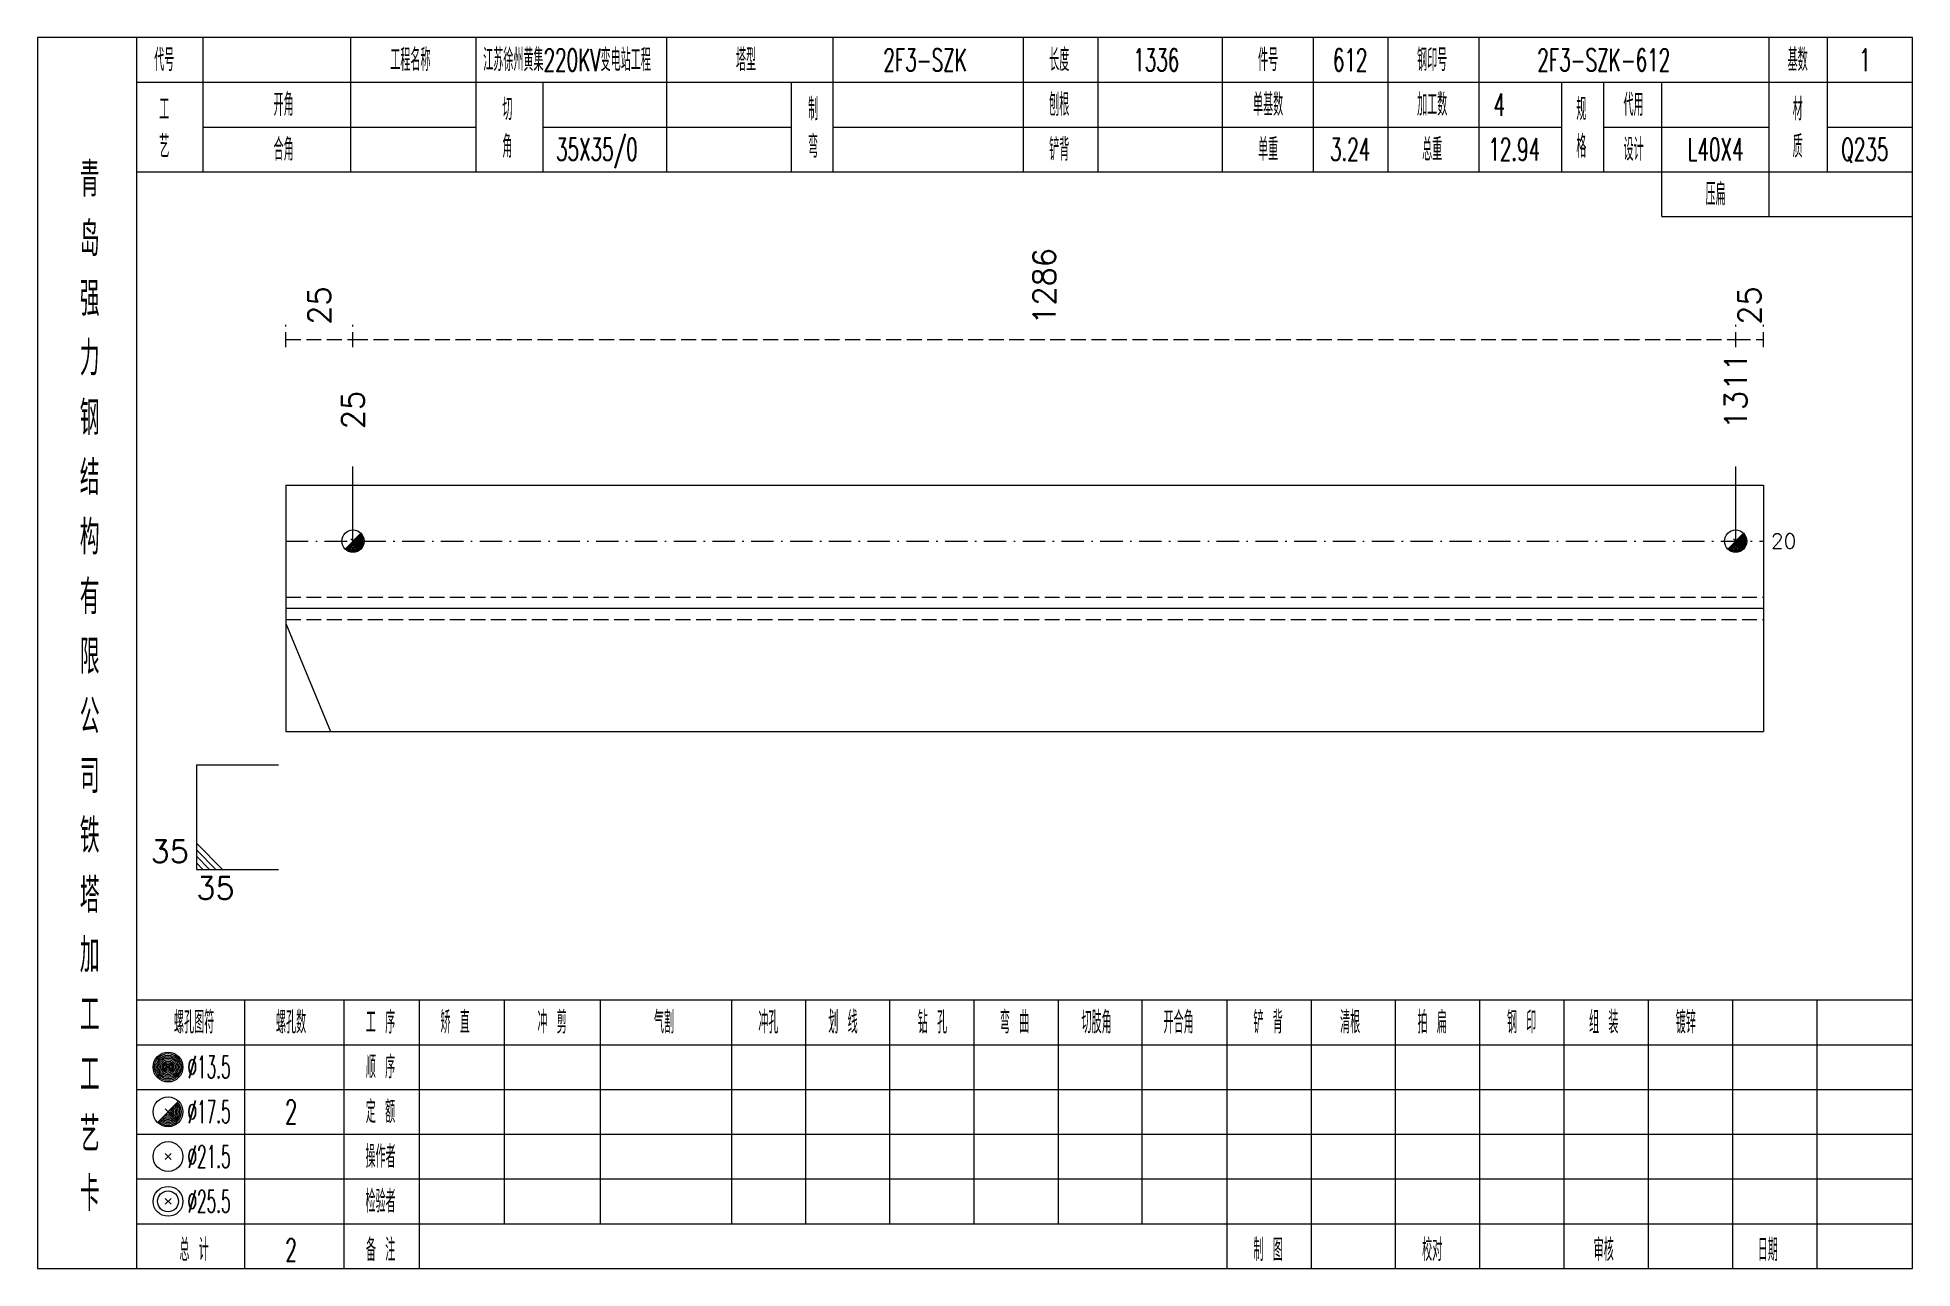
# Model space of a CAD drawing. Extents: x 0 to 4623, y -1159 to 4890.
# Drawn here: x 3736.8 to 3988.2, y 2025 to 2190 of the extents above; entities that cross this region are included whole.
import ezdxf
from ezdxf.enums import TextEntityAlignment as Align

# ---------------------------------------------------------------- set-up
doc = ezdxf.new("R2010")
doc.units = 0
doc.header["$MEASUREMENT"] = 0
doc.linetypes.add('一点画线', pattern=[5.2, 3, -1, 0.2, -1])
doc.linetypes.add('虚线', pattern=[2.75, 2, -0.75])
doc.layers.get('0').update_dxf_attribs({"linetype": 'CONTINUOUS', "lineweight": 25})
for name, color, linetype, lineweight in [('1', 7, 'CONTINUOUS', 25), ('4', 7, 'CONTINUOUS', 25), ('5', 7, 'CONTINUOUS', 25)]:
    doc.layers.add(name, color=color, linetype=linetype, lineweight=lineweight)
doc.styles.get("Standard").update_dxf_attribs({"font": 'simplex.shx', "width": 0.7, "height": 3, "bigfont": 'gbhzfs.shx'})

msp = doc.modelspace()

# ---------------------------------------------------------------- texts
at = {"color": 8, "linetype": 'Continuous', "lineweight": 9}
for s, p in [('1286', (3871.797, 2151.5)), ('25', (3774.6, 2151.5)), ('25', (3966.347, 2151.5))]:
    msp.add_text(s, height=3, rotation=90, dxfattribs=at).set_placement(p, align=Align.MIDDLE_LEFT)
at = {"color": 7, "linetype": 'Continuous', "lineweight": 13}
for s, p in [('1311', (3964.493, 2137.5)), ('25', (3779.1, 2137.5))]:
    msp.add_text(s, height=3, rotation=90, dxfattribs=at).set_placement(p, align=Align.MIDDLE_LEFT)
msp.add_text('20', height=2, dxfattribs=at).set_placement((3969.2, 2122.5), align=Align.MIDDLE_LEFT)
msp.add_text('35', height=3, dxfattribs=at).set_placement((3757.1, 2078.5), align=Align.BOTTOM_RIGHT)
msp.add_text('35', height=3, dxfattribs=at).set_placement((3758.1, 2077.5), align=Align.TOP_LEFT)
at = {"layer": '4', "color": 1, "linetype": 'Continuous', "lineweight": 13}
for s, height, width, p in [('代号', 3, 0.6, (3753.8, 2187)), ('工程名称', 3, 0.6, (3786.8, 2187)), ('江苏徐州黄集220KV变电站工程', 3, 0.6, (3807.8, 2187)), ('塔型', 3, 0.6, (3831.8, 2187)), ('2F3-SZK', 3, 0.6, (3855.8, 2187)), ('长度', 3, 0.6, (3873.8, 2187)), ('1336', 3, 0.6, (3886.8, 2187)), ('件号', 3, 0.6, (3901.8, 2187)), ('612', 3, 0.6, (3912.8, 2187)), ('钢印号', 3, 0.6, (3923.8, 2187)), ('2F3-SZK-612', 3, 0.6, (3946.8, 2187)), ('基数', 3, 0.6, (3972.8, 2187)), ('1', 3, 0.6, (3981.8, 2187)), ('开角', 3, 0.6, (3769.8, 2181)), ('制', 3, 0.6, (3840.8, 2180.4)), ('刨根', 3, 0.6, (3873.8, 2181)), ('单基数', 3, 0.6, (3901.8, 2181)), ('加工数', 3, 0.6, (3923.8, 2181)), ('4', 3, 0.6, (3932.8, 2181)), ('规', 3, 0.6, (3943.8, 2180.4)), ('代用', 3, 0.6, (3950.8, 2181)), ('材', 3, 0.6, (3972.8, 2180.4)), ('工', 3, 0.6, (3753.8, 2180.4)), ('切', 3, 0.6, (3799.8, 2180.4)), ('艺', 3, 0.6, (3753.8, 2175.4)), ('角', 3, 0.6, (3799.8, 2175.4)), ('弯', 3, 0.6, (3840.8, 2175.4)), ('格', 3, 0.6, (3943.8, 2175.4)), ('质', 3, 0.6, (3972.8, 2175.4)), ('合角', 3, 0.6, (3769.8, 2175)), ('35X35/0', 3, 0.6, (3811.8, 2175)), ('铲背', 3, 0.6, (3873.8, 2175)), ('单重', 3, 0.6, (3901.8, 2175)), ('3.24', 3, 0.6, (3912.8, 2175)), ('总重', 3, 0.6, (3923.8, 2175)), ('12.94', 3, 0.6, (3934.8, 2175)), ('设计', 3, 0.6, (3950.8, 2175)), ('L40X4', 3, 0.6, (3961.8, 2175)), ('Q235', 3, 0.6, (3981.8, 2175)), ('青', 4.6, 0.8, (3743.8, 2171)), ('压扁', 3, 0.6, (3961.8, 2169)), ('岛', 4.6, 0.8, (3743.8, 2163)), ('强', 4.6, 0.8, (3743.8, 2155)), ('力', 4.6, 0.8, (3743.8, 2147)), ('钢', 4.6, 0.8, (3743.8, 2139)), ('结', 4.6, 0.8, (3743.8, 2131)), ('构', 4.6, 0.8, (3743.8, 2123)), ('有', 4.6, 0.8, (3743.8, 2115)), ('限', 4.6, 0.8, (3743.8, 2107)), ('公', 4.6, 0.8, (3743.8, 2099)), ('司', 4.6, 0.8, (3743.8, 2091)), ('铁', 4.6, 0.8, (3743.8, 2083)), ('塔', 4.6, 0.8, (3743.8, 2075)), ('加', 4.6, 0.8, (3743.8, 2067)), ('工', 4.6, 0.8, (3743.8, 2059)), ('螺孔图符', 3, 0.6, (3757.8, 2058)), ('螺孔数', 3, 0.6, (3770.8, 2058)), ('工 序', 3, 0.6, (3782.8, 2058)), ('矫 直', 3, 0.6, (3792.8, 2058)), ('冲 剪', 3, 0.6, (3805.8, 2058)), ('气割', 3, 0.6, (3820.8, 2058)), ('冲孔', 3, 0.6, (3834.8, 2058)), ('划 线', 3, 0.6, (3844.8, 2058)), ('钻 孔', 3, 0.6, (3856.8, 2058)), ('弯 曲', 3, 0.6, (3867.8, 2058)), ('切肢角', 3, 0.6, (3878.8, 2058)), ('开合角', 3, 0.6, (3889.8, 2058)), ('铲 背', 3, 0.6, (3901.8, 2058)), ('清根', 3, 0.6, (3912.8, 2058)), ('拍 扁', 3, 0.6, (3923.8, 2058)), ('钢 印', 3, 0.6, (3935.8, 2058)), ('组 装', 3, 0.6, (3946.8, 2058)), ('镀锌', 3, 0.6, (3957.8, 2058)), ('工', 4.6, 0.8, (3743.8, 2051)), ('%%C13.5', 3, 0.5, (3759.8, 2052)), ('顺 序', 3, 0.6, (3782.8, 2052)), ('%%C17.5', 3, 0.5, (3759.8, 2046)), ('2', 3.2, 0.6, (3770.8, 2046)), ('定 额', 3, 0.6, (3782.8, 2046)), ('艺', 4.6, 0.8, (3743.8, 2043)), ('%%C21.5', 3, 0.5, (3759.8, 2040)), ('操作者', 3, 0.6, (3782.8, 2040)), ('卡', 4.6, 0.8, (3743.8, 2035)), ('%%C25.5', 3, 0.5, (3759.8, 2034)), ('检验者', 3, 0.6, (3782.8, 2034)), ('总 计', 3, 0.6, (3757.8, 2027.5)), ('2', 3, 0.6, (3770.8, 2027.5)), ('备 注', 3, 0.6, (3782.8, 2027.5)), ('制 图', 3, 0.6, (3901.8, 2027.5)), ('校对', 3, 0.6, (3923.8, 2027.5)), ('审核', 3, 0.6, (3946.8, 2027.5)), ('日期', 3, 0.6, (3968.8, 2027.5))]:
    msp.add_text(s, height=height, dxfattribs=dict(at, width=width)).set_placement(p, align=Align.MIDDLE_CENTER)

# ---------------------------------------------------------------- blocks, each defined once
blk = doc.blocks.new('孔17.5')
at = {"layer": '5', "color": 7, "linetype": 'Continuous', "lineweight": 13}
for p, q in [((-0.707, -0.707), (0.707, 0.707)), ((-0.2, 0.2), (0.2, -0.2))]:
    blk.add_line(p, q, dxfattribs=at)
blk.add_circle((0, 0), 1, dxfattribs=at)
for radius in [0.9, 0.8, 0.7, 0.6, 0.5, 0.4, 0.3, 0.2, 0.1]:
    blk.add_arc((0, 0), radius, 225, 45, dxfattribs=at)

# ---------------------------------------------------------------- linework, layer by layer
at = {"color": 8, "linetype": '虚线', "lineweight": 9}
for p, q in [((3770.1, 2148.5), (3770.1, 2151.5)), ((3770.1, 2149.5), (3779.1, 2149.5)), ((3779.1, 2148.5), (3779.1, 2151.5)), ((3779.1, 2148.5), (3779.1, 2151.5)), ((3779.1, 2149.5), (3964.493, 2149.5)), ((3964.493, 2148.5), (3964.493, 2151.5)), ((3964.493, 2148.5), (3964.493, 2151.5)), ((3964.493, 2149.5), (3968.2, 2149.5)), ((3968.2, 2148.5), (3968.2, 2151.5))]:
    msp.add_line(p, q, dxfattribs=at)
at = {"color": 7, "linetype": 'Continuous', "lineweight": 13}
for p, q in [((3779.1, 2122.5), (3779.1, 2132.5)), ((3964.493, 2122.5), (3964.493, 2132.5)), ((3770.1, 2111.438), (3776.1, 2097)), ((3758.1, 2092.5), (3769.1, 2092.5)), ((3758.1, 2092.5), (3758.1, 2078.5)), ((3761.6, 2078.5), (3758.1, 2082)), ((3760.725, 2078.5), (3758.1, 2081.125)), ((3759.85, 2078.5), (3758.1, 2080.25)), ((3758.975, 2078.5), (3758.1, 2079.375)), ((3758.1, 2078.5), (3769.1, 2078.5))]:
    msp.add_line(p, q, dxfattribs=at)
at = {"color": 7, "linetype": 'Continuous', "lineweight": 18}
for p, q in [((3770.1, 2130), (3770.1, 2097)), ((3770.1, 2130), (3968.2, 2130)), ((3968.2, 2130), (3968.2, 2097)), ((3770.1, 2113.5), (3968.2, 2113.5))]:
    msp.add_line(p, q, dxfattribs=at)
at = {"color": 3, "linetype": '一点画线', "lineweight": 13}
msp.add_line((3770.1, 2122.5), (3968.2, 2122.5), dxfattribs=at)
at = {"color": 1, "linetype": '虚线', "lineweight": 18}
for p, q in [((3770.1, 2115), (3968.2, 2115)), ((3770.1, 2112), (3968.2, 2112))]:
    msp.add_line(p, q, dxfattribs=at)
at = {"layer": '1', "color": 7, "linetype": 'Continuous', "lineweight": 18}
msp.add_line((3770.1, 2097), (3968.2, 2097), dxfattribs=at)
at = {"layer": '4', "color": 1, "linetype": 'Continuous', "lineweight": 18}
for p, q in [((3750.1, 2025), (3750.1, 2190)), ((3759, 2172), (3759, 2190)), ((3778.8, 2172), (3778.8, 2190)), ((3795.6, 2172), (3795.6, 2190)), ((3821.2, 2172), (3821.2, 2190)), ((3843.5, 2172), (3843.5, 2190)), ((3869, 2172), (3869, 2190)), ((3879, 2172), (3879, 2190)), ((3895.7, 2172), (3895.7, 2190)), ((3907.9, 2172), (3907.9, 2190)), ((3917.9, 2172), (3917.9, 2190)), ((3930.1, 2172), (3930.1, 2190)), ((3969, 2166), (3969, 2190)), ((3976.8, 2172), (3976.8, 2190)), ((3750.1, 2184), (3988.2, 2184)), ((3804.6, 2172), (3804.6, 2184)), ((3837.9, 2172), (3837.9, 2184)), ((3941.2, 2172), (3941.2, 2184)), ((3946.8, 2172), (3946.8, 2184)), ((3954.6, 2166), (3954.6, 2184)), ((3759, 2178), (3795.6, 2178)), ((3804.6, 2178), (3837.9, 2178)), ((3843.5, 2178), (3941.2, 2178)), ((3946.8, 2178), (3969, 2178)), ((3976.8, 2178), (3988.2, 2178)), ((3750.1, 2172), (3988.2, 2172)), ((3954.6, 2166), (3988.2, 2166)), ((3750.1, 2061), (3988.2, 2061)), ((3764.6, 2025), (3764.6, 2061)), ((3777.9, 2025), (3777.9, 2061)), ((3788, 2025), (3788, 2061)), ((3799.4, 2031), (3799.4, 2061)), ((3812.3, 2031), (3812.3, 2061)), ((3829.9, 2031), (3829.9, 2061)), ((3839.8, 2031), (3839.8, 2061)), ((3851.1, 2031), (3851.1, 2061)), ((3862.4, 2031), (3862.4, 2061)), ((3873.7, 2031), (3873.7, 2061)), ((3884.9, 2031), (3884.9, 2061)), ((3896.3, 2031), (3896.3, 2061)), ((3907.6, 2031), (3907.6, 2061)), ((3918.9, 2031), (3918.9, 2061)), ((3930.2, 2031), (3930.2, 2061)), ((3941.5, 2031), (3941.5, 2061)), ((3952.8, 2031), (3952.8, 2061)), ((3964.1, 2031), (3964.1, 2061)), ((3975.4, 2031), (3975.4, 2061)), ((3750.1, 2055), (3988.2, 2055)), ((3750.1, 2049), (3988.2, 2049)), ((3750.1, 2043), (3988.2, 2043)), ((3750.1, 2037), (3988.2, 2037)), ((3750.1, 2031), (3988.2, 2031)), ((3896.3, 2025), (3896.3, 2031)), ((3907.6, 2025), (3907.6, 2031)), ((3918.9, 2025), (3918.9, 2031)), ((3930.2, 2025), (3930.2, 2031)), ((3941.5, 2025), (3941.5, 2031)), ((3952.8, 2025), (3952.8, 2031)), ((3964.1, 2025), (3964.1, 2031)), ((3975.4, 2025), (3975.4, 2031))]:
    msp.add_line(p, q, dxfattribs=at)
at = {"layer": '4', "color": 7, "linetype": 'Continuous', "lineweight": 13}
for p, q in [((3754.1, 2051.8), (3754.5, 2052.2)), ((3754.5, 2051.8), (3754.1, 2052.2)), ((3752.886, 2044.586), (3755.714, 2047.414)), ((3753.9, 2046.4), (3754.7, 2045.6)), ((3753.9, 2039.6), (3754.7, 2040.4)), ((3753.9, 2040.4), (3754.7, 2039.6)), ((3753.9, 2033.6), (3754.7, 2034.4)), ((3753.9, 2034.4), (3754.7, 2033.6))]:
    msp.add_line(p, q, dxfattribs=at)
at = {"layer": '4', "color": 1, "linetype": 'Continuous', "lineweight": 18}
msp.add_lwpolyline([(3736.8, 2190), (3736.8, 2025), (3988.2, 2025), (3988.2, 2190)], close=True, dxfattribs=at)
at = {"layer": '4', "color": 7, "linetype": 'Continuous', "lineweight": 13}
for centre, radius in [((3754.3, 2052), 2), ((3754.3, 2052), 1.8), ((3754.3, 2052), 1.6), ((3754.3, 2052), 1.4), ((3754.3, 2052), 1.2), ((3754.3, 2052), 1), ((3754.3, 2052), 0.8), ((3754.3, 2052), 0.6), ((3754.3, 2052), 0.4), ((3754.3, 2052), 0.2), ((3754.3, 2046), 2), ((3754.3, 2040), 2), ((3754.3, 2034), 2), ((3754.3, 2034), 1.4)]:
    msp.add_circle(centre, radius, dxfattribs=at)
for radius in [1.8, 1.6, 1.4, 1.2, 1, 0.8, 0.6, 0.4, 0.2]:
    msp.add_arc((3754.3, 2046), radius, 225, 45, dxfattribs=at)

# ---------------------------------------------------------------- block references
at = {"color": 7, "linetype": 'Continuous', "lineweight": 13, "xscale": 1.5, "yscale": 1.5, "zscale": 1.5}
for p in [(3779.1, 2122.5), (3964.493, 2122.5)]:
    msp.add_blockref('孔17.5', p, dxfattribs=at)

msp.set_redraw_order([(e.dxf.handle, doc.entitydb.next_handle()) for e in msp.query("TEXT MTEXT ATTDEF DIMENSION ARC_DIMENSION")])  # texts and dimensions are drawn at this point

doc.saveas('drawing.dxf')
